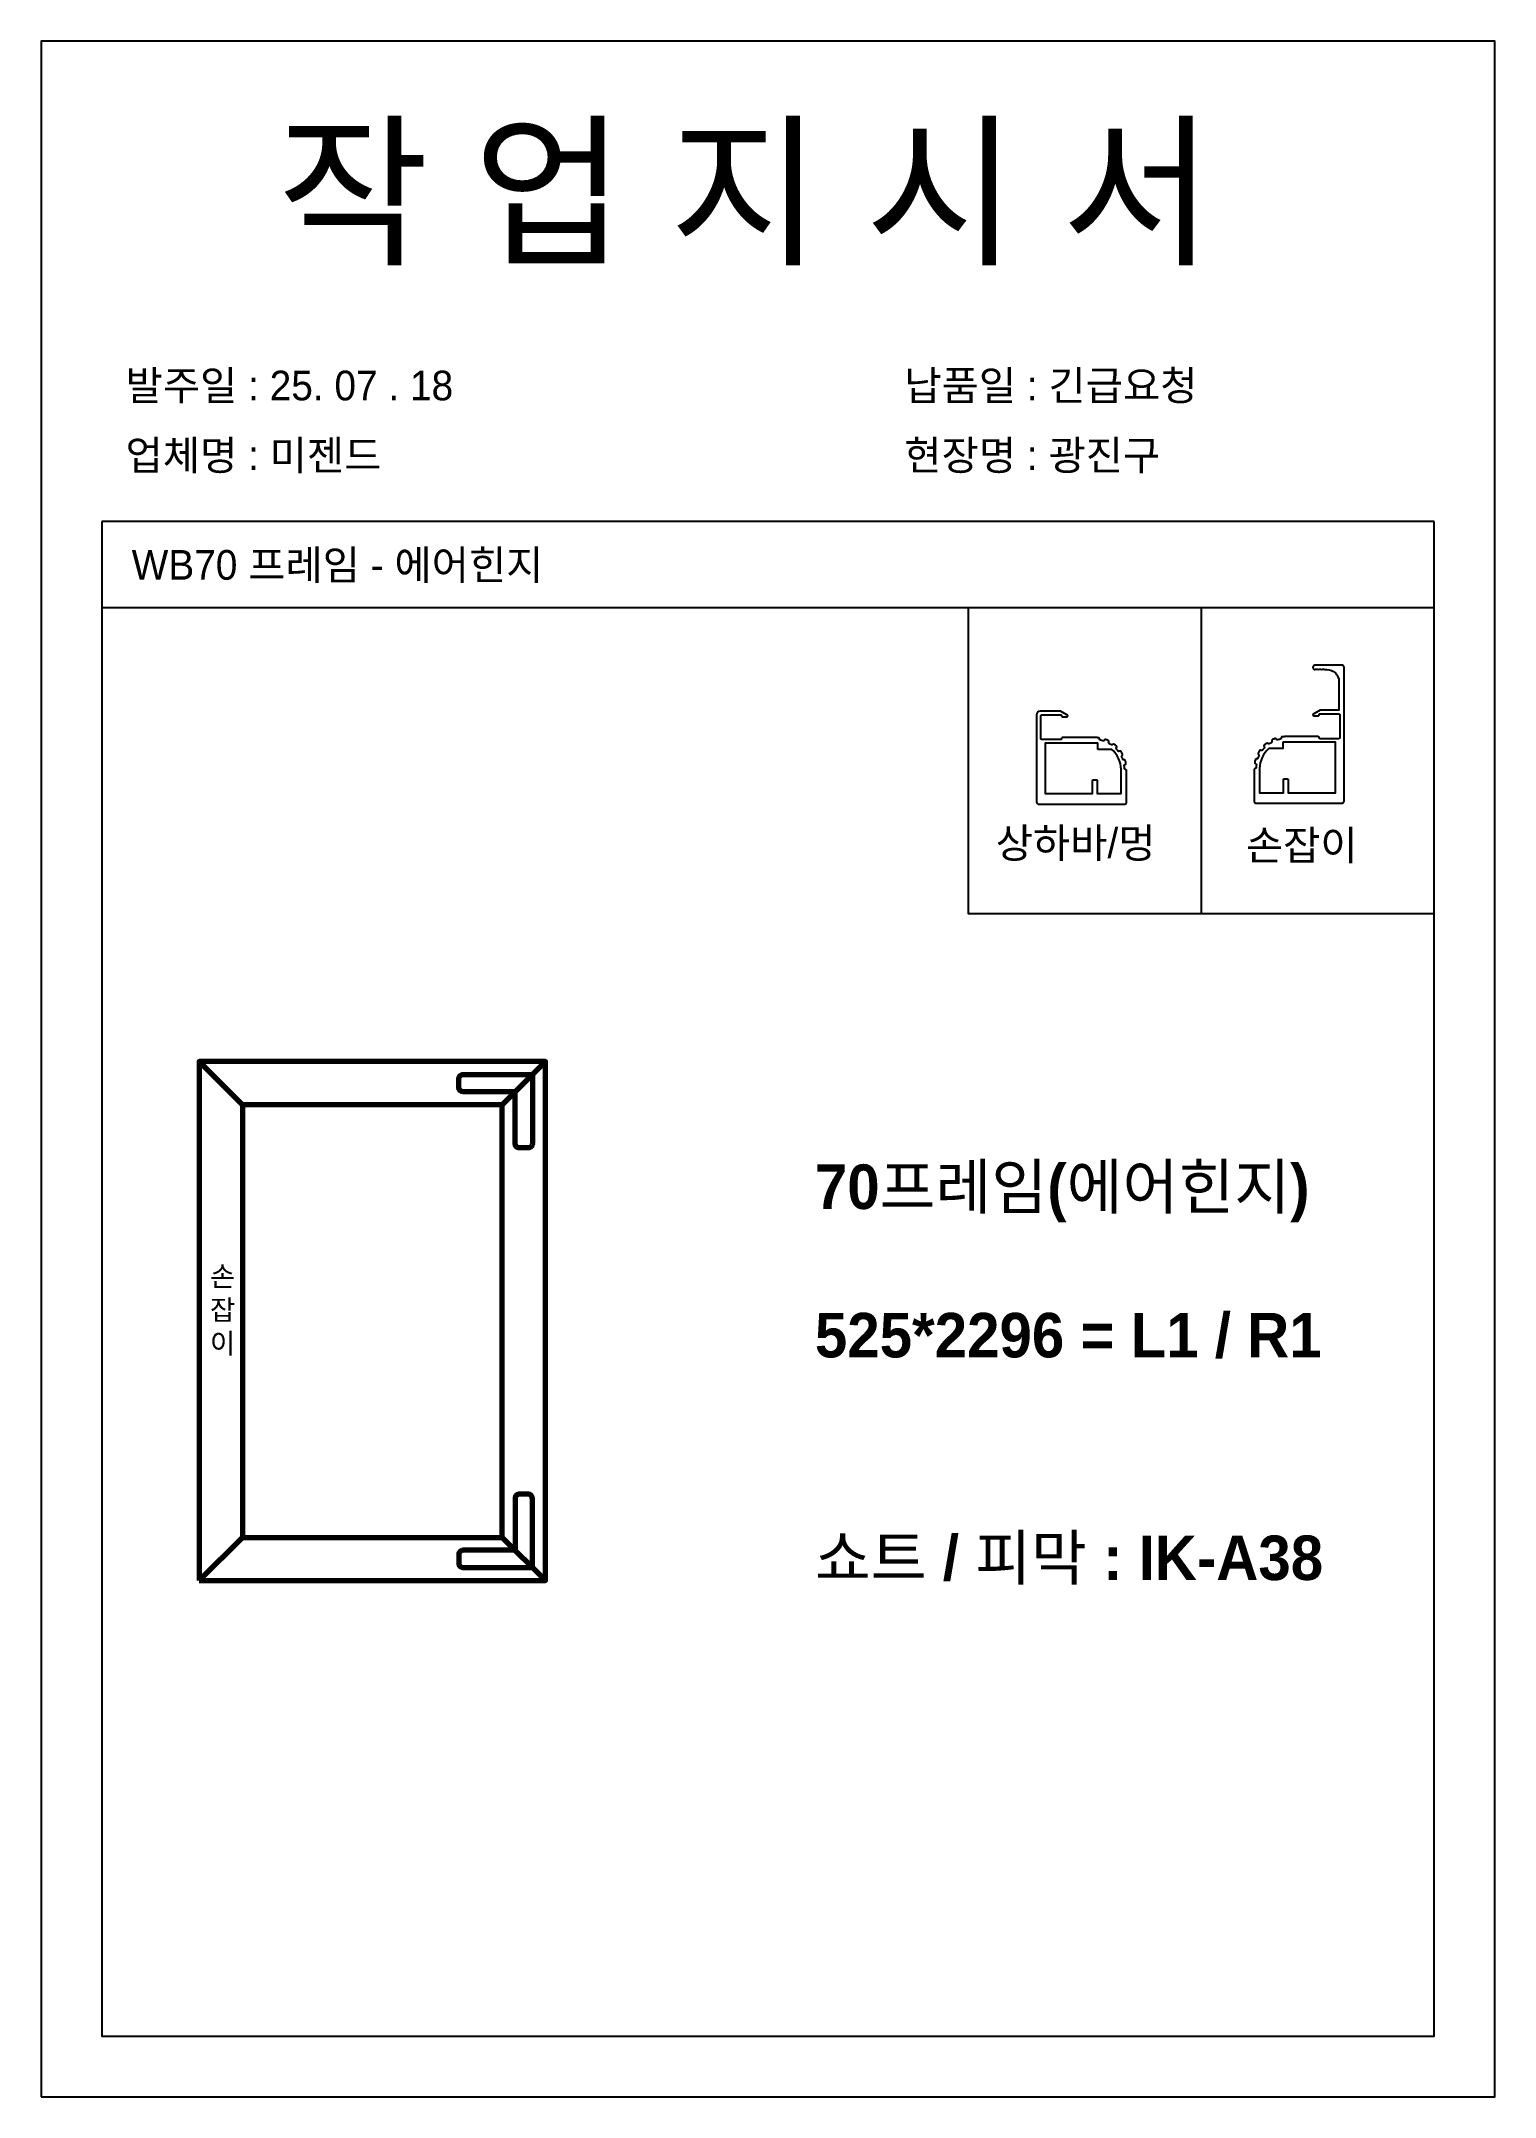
# Model space of a CAD drawing. Header units: millimetres. Extents: x -44117 to 256353, y -2095463 to 65325.
# Drawn here: x 111452 to 113132, y -207212 to -204836 of the extents above; entities that cross this region are included whole.
import ezdxf

# ---------------------------------------------------------------- set-up
doc = ezdxf.new("R2010")
doc.units = ezdxf.units.MM
doc.header["$LTSCALE"] = 10
doc.layers.add('Layer1', color=7, linetype='Continuous', lineweight=70)

msp = doc.modelspace()

# ---------------------------------------------------------------- texts
at = {"attachment_point": 1}
for s, width, heights, insert, char_height in [('{\\fGulim|b0|i0|c129|p50;작 업 지 시 서}', 3307.3198183, [-155.84554], (111725.23883, -204940.071), 140), ('{\\fGulim|b0|i0|c129|p50;작 업 지 시 서}', 3307.3198183, [-155.84554], (111725.23883, -204940.071), 140), ('{\\fGulim|b0|i0|c129|p50;발주일 : 25. 07 . 18}', 3307.3198183, [34.50412], (111550.02947, -205216.79142), 34.3), ('{\\fGulim|b0|i0|c129|p50;발주일 : 25. 07 . 18}', 3307.3198183, [34.50412], (111550.02947, -205216.79142), 34.3), ('{\\fGulim|b0|i0|c129|p50;납품일 : 긴급요청}', 3307.3198183, [-38.2735], (112450.00746, -205216.79142), 34.3), ('{\\fGulim|b0|i0|c129|p50;납품일 : 긴급요청}', 3307.3198183, [-38.2735], (112450.00746, -205216.79142), 34.3), ('{\\fGulim|b0|i0|c129|p50;업체명 : 미젠드}', 3307.3198183, [33.33016], (111550.02947, -205297.4476), 34.3), ('{\\fGulim|b0|i0|c129|p50;업체명 : 미젠드}', 3307.3198183, [33.33016], (111550.02947, -205297.4476), 34.3), ('{\\fGulim|b0|i0|c129|p50;현장명 : 광진구}', 3307.3198183, [-38.2735], (112450.00746, -205297.4476), 34.3), ('{\\fGulim|b0|i0|c129|p50;현장명 : 광진구}', 3307.3198183, [-38.2735], (112450.00746, -205297.4476), 34.3), ('{\\fGulim|b0|i0|c129|p50;WB70 프레임 - 에어힌지}', 3307.3198183, [-38.22783], (111557.07168, -205424.1137), 34.3), ('{\\fGulim|b0|i0|c129|p50;WB70 프레임 - 에어힌지}', 3307.3198183, [-38.22783], (111557.07168, -205424.1137), 34.3), ('{\\fGulim|b0|i0|c129|p50;상하바/멍}', 3307.3198183, [-41.60759], (112555.6, -205745.63966), 34.3), ('{\\fGulim|b0|i0|c129|p50;상하바/멍}', 3307.3198183, [-41.60759], (112555.6, -205745.63966), 34.3), ('{\\fGulim|b0|i0|c129|p50;손잡이}', 3307.3198183, [-38.18216], (112844.67515, -205748.12642), 34.3), ('{\\fGulim|b0|i0|c129|p50;손잡이}', 3307.3198183, [-38.18216], (112844.67515, -205748.12642), 34.3), ('{\\fGulim|b1|i0|c129|p50;70프레임(에어힌지)\\P\\P525*2296 = L1 / R1\\P\\P\\P쇼트 / 피막 : IK-A38}', 3307.3198183, [-501.50139], (112346.61137, -206134.2512), 51.45), ('{\\fGulim|b1|i0|c129|p50;70프레임(에어힌지)\\P\\P525*2296 = L1 / R1\\P\\P\\P쇼트 / 피막 : IK-A38}', 3307.3198183, [-501.50139], (112346.61137, -206134.2512), 51.45), ('{\\fGulim|b0|i0|c129|p50;손\\P잡\\P이}', 291.2862081, [-105.28252], (111647.57437, -206252.00107), 23.205), ('{\\fGulim|b0|i0|c129|p50;손\\P잡\\P이}', 291.2862081, [-105.28252], (111647.57437, -206252.00107), 23.205)]:
    msp.add_mtext_dynamic_manual_height_columns(s, width=width, gutter_width=12.5, heights=heights, dxfattribs=dict(at, insert=insert, char_height=char_height))

# ---------------------------------------------------------------- linework, layer by layer
for p, q in [((113062.43222, -205391.07821), (111522.43222, -205391.07821)), ((113062.43222, -205391.07821), (111522.43222, -205391.07821)), ((113062.43222, -205491.07821), (111522.43222, -205491.07821)), ((113062.43222, -205491.07821), (111522.43222, -205491.07821)), ((112793.15244, -205491.07821), (112793.15244, -205844.09678)), ((112793.15244, -205491.07821), (112793.15244, -205844.09678))]:
    msp.add_line(p, q)
for points in [[(111452.43222, -207211.90849), (113132.43222, -207211.90849), (113132.43222, -204835.90849), (111452.43222, -204835.90849)], [(111452.43222, -207211.90849), (113132.43222, -207211.90849), (113132.43222, -204835.90849), (111452.43222, -204835.90849)], [(113062.43222, -205491.07821), (112523.87266, -205491.07821), (112523.87266, -205844.09678), (113062.43222, -205844.09678)], [(113062.43222, -205491.07821), (112523.87266, -205491.07821), (112523.87266, -205844.09678), (113062.43222, -205844.09678)]]:
    msp.add_lwpolyline(points, close=True)
msp.add_lwpolyline([(111522.43222, -205391.07821), (111522.43222, -207141.90849), (113062.43222, -207141.90849), (113062.43222, -205391.07821)])
msp.add_lwpolyline([(111522.43222, -205391.07821), (111522.43222, -207141.90849), (113062.43222, -207141.90849), (113062.43222, -205391.07821)])
at = {"color": 7}
for points in [[(112931.04535, -205561.89996, 0.2301863539), (112933.14395, -205561.89996, -0.2466321039), (112935.00374, -205561.87811, 0.118515719), (112936.09465, -205562.14037), (112938.12248, -205562.14037, -0.4173893777), (112952.19324, -205576.05955), (112952.19324, -205609.34687), (112930.39087, -205609.34687), (112923.0267, -205613.40422, 0.855700792), (112923.39324, -205615.74687), (112928.19324, -205615.74687, 0.4142135624), (112929.39324, -205614.54687), (112929.39324, -205614.14687, -0.4142135624), (112930.19324, -205613.34687), (112952.19324, -205613.34687, -0.4142135624), (112953.39324, -205614.54687), (112953.39324, -205640.94687, -0.4142135624), (112952.19324, -205642.14687), (112930.19324, -205642.14687, -0.4142135624), (112929.39324, -205641.34687), (112929.39324, -205640.94687, 0.4142135624), (112928.19324, -205639.74687), (112891.00337, -205639.74687, 0.0308511276), (112886.47503, -205640.02654, 0.4241230691), (112885.43747, -205641.40515, -0.4043730092), (112884.47981, -205642.77109, 0.022416536), (112881.48203, -205643.4908, -0.4043730092), (112880.00862, -205642.7085, 0.424123069), (112878.45827, -205641.9512, 0.022416536), (112875.41127, -205643.21331, 0.4241230691), (112874.8505, -205644.84506, -0.4043730092), (112874.36181, -205646.44009, 0.022416536), (112871.73315, -205648.05093, -0.4043730092), (112870.09011, -205647.76223, 0.424123069), (112868.38162, -205647.52108, 0.022416536), (112865.87376, -205649.663, 0.4241230691), (112865.84468, -205651.38817, -0.4043730092), (112865.8728, -205653.05615, 0.022416536), (112863.87057, -205655.40045, -0.4043730092), (112862.21874, -205655.63361, 0.424123069), (112860.51935, -205655.93221, 0.022416536), (112858.79612, -205658.74426, 0.4241230691), (112859.30157, -205660.39399, -0.4043730092), (112859.84374, -205661.97164, 0.022416536), (112858.66394, -205664.81993, -0.4043730092), (112857.165, -205665.55212, 0.4241230691), (112855.64106, -205666.36124, 0.022416536), (112854.87115, -205669.56818, 0.424123069), (112855.86165, -205670.98097, -0.4043730092), (112856.86481, -205672.31386, 0.022416536), (112856.62292, -205675.38732, -0.4043730092), (112855.4236, -205676.54687), (112855.40337, -205676.54687, 0.4142135624), (112854.20337, -205677.74687), (112854.20337, -205714.54037, 0.4142135624), (112856.20337, -205716.54037), (112956.19324, -205716.54037, 0.4142135624), (112958.19324, -205714.54037), (112958.19324, -205559.34037, 0.4142135624), (112956.19324, -205557.34037), (112924.19324, -205557.34037, 0.4142135624), (112922.19324, -205559.34037), (112922.19324, -205560.14037, 0.4142135624), (112924.19324, -205562.14037, 0.1244779229), (112925.14395, -205561.89996, -0.2466321039), (112927.00374, -205561.87811, 0.2404082058), (112929.18556, -205561.87811, -0.2466321039), (112931.04535, -205561.89996)], [(112931.04535, -205561.89996, 0.2301863539), (112933.14395, -205561.89996, -0.2466321039), (112935.00374, -205561.87811, 0.118515719), (112936.09465, -205562.14037), (112938.12248, -205562.14037, -0.4173893777), (112952.19324, -205576.05955), (112952.19324, -205609.34687), (112930.39087, -205609.34687), (112923.0267, -205613.40422, 0.855700792), (112923.39324, -205615.74687), (112928.19324, -205615.74687, 0.4142135624), (112929.39324, -205614.54687), (112929.39324, -205614.14687, -0.4142135624), (112930.19324, -205613.34687), (112952.19324, -205613.34687, -0.4142135624), (112953.39324, -205614.54687), (112953.39324, -205640.94687, -0.4142135624), (112952.19324, -205642.14687), (112930.19324, -205642.14687, -0.4142135624), (112929.39324, -205641.34687), (112929.39324, -205640.94687, 0.4142135624), (112928.19324, -205639.74687), (112891.00337, -205639.74687, 0.0308511276), (112886.47503, -205640.02654, 0.4241230691), (112885.43747, -205641.40515, -0.4043730092), (112884.47981, -205642.77109, 0.022416536), (112881.48203, -205643.4908, -0.4043730092), (112880.00862, -205642.7085, 0.424123069), (112878.45827, -205641.9512, 0.022416536), (112875.41127, -205643.21331, 0.4241230691), (112874.8505, -205644.84506, -0.4043730092), (112874.36181, -205646.44009, 0.022416536), (112871.73315, -205648.05093, -0.4043730092), (112870.09011, -205647.76223, 0.424123069), (112868.38162, -205647.52108, 0.022416536), (112865.87376, -205649.663, 0.4241230691), (112865.84468, -205651.38817, -0.4043730092), (112865.8728, -205653.05615, 0.022416536), (112863.87057, -205655.40045, -0.4043730092), (112862.21874, -205655.63361, 0.424123069), (112860.51935, -205655.93221, 0.022416536), (112858.79612, -205658.74426, 0.4241230691), (112859.30157, -205660.39399, -0.4043730092), (112859.84374, -205661.97164, 0.022416536), (112858.66394, -205664.81993, -0.4043730092), (112857.165, -205665.55212, 0.4241230691), (112855.64106, -205666.36124, 0.022416536), (112854.87115, -205669.56818, 0.424123069), (112855.86165, -205670.98097, -0.4043730092), (112856.86481, -205672.31386, 0.022416536), (112856.62292, -205675.38732, -0.4043730092), (112855.4236, -205676.54687), (112855.40337, -205676.54687, 0.4142135624), (112854.20337, -205677.74687), (112854.20337, -205714.54037, 0.4142135624), (112856.20337, -205716.54037), (112956.19324, -205716.54037, 0.4142135624), (112958.19324, -205714.54037), (112958.19324, -205559.34037, 0.4142135624), (112956.19324, -205557.34037), (112924.19324, -205557.34037, 0.4142135624), (112922.19324, -205559.34037), (112922.19324, -205560.14037, 0.4142135624), (112924.19324, -205562.14037, 0.1244779229), (112925.14395, -205561.89996, -0.2466321039), (112927.00374, -205561.87811, 0.2404082058), (112929.18556, -205561.87811, -0.2466321039), (112931.04535, -205561.89996)], [(112887.39324, -205646.14687), (112887.39324, -205653.34687), (112871.35853, -205653.34687, 0.2205202393), (112860.60337, -205676.54687), (112860.60337, -205704.54687), (112888.19324, -205704.54687), (112888.19324, -205689.34687, -0.4142135624), (112888.99324, -205688.54687), (112892.59324, -205688.54687, -0.4142135624), (112893.39324, -205689.34687), (112893.39324, -205704.54687), (112948.19324, -205704.54687), (112948.19324, -205646.14687), (112887.39324, -205646.14687)], [(112887.39324, -205646.14687), (112887.39324, -205653.34687), (112871.35853, -205653.34687, 0.2205202393), (112860.60337, -205676.54687), (112860.60337, -205704.54687), (112888.19324, -205704.54687), (112888.19324, -205689.34687, -0.4142135624), (112888.99324, -205688.54687), (112892.59324, -205688.54687, -0.4142135624), (112893.39324, -205689.34687), (112893.39324, -205704.54687), (112948.19324, -205704.54687), (112948.19324, -205646.14687), (112887.39324, -205646.14687)], [(112887.39324, -205646.14687), (112887.39324, -205653.34687), (112871.35853, -205653.34687, 0.2205202393), (112860.60337, -205676.54687), (112860.60337, -205704.54687), (112888.19324, -205704.54687), (112888.19324, -205689.34687, -0.4142135624), (112888.99324, -205688.54687), (112892.59324, -205688.54687, -0.4142135624), (112893.39324, -205689.34687), (112893.39324, -205704.54687), (112948.19324, -205704.54687), (112948.19324, -205646.14687), (112887.39324, -205646.14687)], [(112887.39324, -205646.14687), (112887.39324, -205653.34687), (112871.35853, -205653.34687, 0.2205202393), (112860.60337, -205676.54687), (112860.60337, -205704.54687), (112888.19324, -205704.54687), (112888.19324, -205689.34687, -0.4142135624), (112888.99324, -205688.54687), (112892.59324, -205688.54687, -0.4142135624), (112893.39324, -205689.34687), (112893.39324, -205704.54687), (112948.19324, -205704.54687), (112948.19324, -205646.14687), (112887.39324, -205646.14687)]]:
    msp.add_lwpolyline(points, format="xyb", close=True, dxfattribs=at)
for points in [[(112604.79317, -205717.64351), (112704.78304, -205717.64351, 0.4142135624), (112706.78304, -205715.64351), (112706.78304, -205678.85001, 0.4142135624), (112705.58304, -205677.65001), (112705.56281, -205677.65001, -0.4043730092), (112704.36349, -205676.49046, 0.022416536), (112704.12161, -205673.41699, -0.4043730092), (112705.12477, -205672.0841, 0.424123069), (112706.11527, -205670.67131, 0.022416536), (112705.34535, -205667.46438, 0.424123069), (112703.82141, -205666.65525, -0.4043730092), (112702.32247, -205665.92306, 0.022416536), (112701.14267, -205663.07477, -0.4043730092), (112701.68485, -205661.49713, 0.424123069), (112702.1903, -205659.8474, 0.022416536), (112700.46707, -205657.03535, 0.424123069), (112698.76768, -205656.73674, -0.4043730092), (112697.11585, -205656.50359, 0.022416536), (112695.11362, -205654.15928, -0.4043730092), (112695.14174, -205652.49131, 0.4241230691), (112695.11266, -205650.76613, 0.022416536), (112692.60479, -205648.62422, 0.424123069), (112690.89631, -205648.86537, -0.4043730092), (112689.25327, -205649.15407, 0.022416536), (112686.62461, -205647.54322, -0.4043730092), (112686.13592, -205645.9482, 0.424123069), (112685.57515, -205644.31645, 0.022416536), (112682.52814, -205643.05433, 0.4241230691), (112680.9778, -205643.81163, -0.4043730092), (112679.50439, -205644.59393, 0.022416536), (112676.50661, -205643.87423, -0.4043730092), (112675.54895, -205642.50828, 0.424123069), (112674.51138, -205641.12968, 0.0308511276), (112669.98304, -205640.85001), (112632.79317, -205640.85001, 0.4142135624), (112631.59317, -205642.05001), (112631.59317, -205642.45, -0.4142135624), (112630.79317, -205643.25), (112608.79317, -205643.25, -0.4142135624), (112607.59317, -205642.05), (112607.59317, -205615.65, -0.4142135624), (112608.79317, -205614.45), (112630.79317, -205614.45, -0.4142135624), (112631.59317, -205615.25), (112631.59317, -205615.65, 0.4142135624), (112632.79317, -205616.85), (112637.59317, -205616.85, 0.855700792), (112637.95972, -205614.50736), (112630.59555, -205610.45), (112606.79317, -205610.45, 0.4142135624), (112602.79317, -205614.45), (112602.79317, -205715.64351, 0.4142135623), (112604.79317, -205717.64351)], [(112604.79317, -205717.64351), (112704.78304, -205717.64351, 0.4142135624), (112706.78304, -205715.64351), (112706.78304, -205678.85001, 0.4142135624), (112705.58304, -205677.65001), (112705.56281, -205677.65001, -0.4043730092), (112704.36349, -205676.49046, 0.022416536), (112704.12161, -205673.41699, -0.4043730092), (112705.12477, -205672.0841, 0.424123069), (112706.11527, -205670.67131, 0.022416536), (112705.34535, -205667.46438, 0.424123069), (112703.82141, -205666.65525, -0.4043730092), (112702.32247, -205665.92306, 0.022416536), (112701.14267, -205663.07477, -0.4043730092), (112701.68485, -205661.49713, 0.424123069), (112702.1903, -205659.8474, 0.022416536), (112700.46707, -205657.03535, 0.424123069), (112698.76768, -205656.73674, -0.4043730092), (112697.11585, -205656.50359, 0.022416536), (112695.11362, -205654.15928, -0.4043730092), (112695.14174, -205652.49131, 0.4241230691), (112695.11266, -205650.76613, 0.022416536), (112692.60479, -205648.62422, 0.424123069), (112690.89631, -205648.86537, -0.4043730092), (112689.25327, -205649.15407, 0.022416536), (112686.62461, -205647.54322, -0.4043730092), (112686.13592, -205645.9482, 0.424123069), (112685.57515, -205644.31645, 0.022416536), (112682.52814, -205643.05433, 0.4241230691), (112680.9778, -205643.81163, -0.4043730092), (112679.50439, -205644.59393, 0.022416536), (112676.50661, -205643.87423, -0.4043730092), (112675.54895, -205642.50828, 0.424123069), (112674.51138, -205641.12968, 0.0308511276), (112669.98304, -205640.85001), (112632.79317, -205640.85001, 0.4142135624), (112631.59317, -205642.05001), (112631.59317, -205642.45, -0.4142135624), (112630.79317, -205643.25), (112608.79317, -205643.25, -0.4142135624), (112607.59317, -205642.05), (112607.59317, -205615.65, -0.4142135624), (112608.79317, -205614.45), (112630.79317, -205614.45, -0.4142135624), (112631.59317, -205615.25), (112631.59317, -205615.65, 0.4142135624), (112632.79317, -205616.85), (112637.59317, -205616.85, 0.855700792), (112637.95972, -205614.50736), (112630.59555, -205610.45), (112606.79317, -205610.45, 0.4142135624), (112602.79317, -205614.45), (112602.79317, -205715.64351, 0.4142135623), (112604.79317, -205717.64351)], [(112673.59317, -205654.45001), (112673.59317, -205647.25001), (112612.79317, -205647.25001), (112612.79317, -205705.65001), (112667.59317, -205705.65001), (112667.59317, -205690.45001, -0.4142135624), (112668.39317, -205689.65001), (112671.99317, -205689.65001, -0.4142135624), (112672.79317, -205690.45001), (112672.79317, -205705.65001), (112700.38304, -205705.65001), (112700.38304, -205677.65001, 0.2205202393), (112689.62789, -205654.45001), (112673.59317, -205654.45001)], [(112673.59317, -205654.45001), (112673.59317, -205647.25001), (112612.79317, -205647.25001), (112612.79317, -205705.65001), (112667.59317, -205705.65001), (112667.59317, -205690.45001, -0.4142135624), (112668.39317, -205689.65001), (112671.99317, -205689.65001, -0.4142135624), (112672.79317, -205690.45001), (112672.79317, -205705.65001), (112700.38304, -205705.65001), (112700.38304, -205677.65001, 0.2205202393), (112689.62789, -205654.45001), (112673.59317, -205654.45001)]]:
    msp.add_lwpolyline(points, format="xyb", close=True)
at = {"layer": 'Layer1'}
for p, q in [((111685.13405, -206065.19601), (111635.13405, -206015.19601)), ((111685.13405, -206065.19601), (111635.13405, -206015.19601)), ((111985.13405, -206065.19601), (112035.13405, -206015.19601)), ((112035.13405, -206015.19601), (111985.13405, -206065.19601)), ((111985.13405, -206065.19601), (112035.13405, -206015.19601)), ((112035.13405, -206015.19601), (111985.13405, -206065.19601)), ((111685.13405, -206565.19601), (111635.13405, -206615.19601)), ((111685.13405, -206565.19601), (111635.13405, -206615.19601)), ((112035.13405, -206615.19601), (111985.13405, -206565.19601)), ((112035.13405, -206615.19601), (111985.13405, -206565.19601))]:
    msp.add_line(p, q, dxfattribs=at)
for points in [[(111635.13405, -206615.19601), (112035.13405, -206615.19601), (112035.13405, -206015.19601), (111635.13405, -206015.19601)], [(111635.13405, -206615.19601), (112035.13405, -206615.19601), (112035.13405, -206015.19601), (111635.13405, -206015.19601)], [(111685.13405, -206565.19601), (111985.13405, -206565.19601), (111985.13405, -206065.19601), (111685.13405, -206065.19601)], [(111685.13405, -206565.19601), (111985.13405, -206565.19601), (111985.13405, -206065.19601), (111685.13405, -206065.19601)]]:
    msp.add_lwpolyline(points, close=True, dxfattribs=at)
for points in [[(112015.13405, -206115.19601), (112005.13405, -206115.19601, -0.4142135624), (112000.13405, -206110.19601), (112000.13405, -206050.19601), (111940.13405, -206050.19601, -0.4142135624), (111935.13405, -206045.19601), (111935.13405, -206035.19601, -0.4142135624), (111940.13405, -206030.19601), (112020.13405, -206030.19601), (112020.13405, -206110.19601, -0.4142135624)], [(112015.13405, -206115.19601), (112005.13405, -206115.19601, -0.4142135624), (112000.13405, -206110.19601), (112000.13405, -206050.19601), (111940.13405, -206050.19601, -0.4142135624), (111935.13405, -206045.19601), (111935.13405, -206035.19601, -0.4142135624), (111940.13405, -206030.19601), (112020.13405, -206030.19601), (112020.13405, -206110.19601, -0.4142135624)], [(112015.13405, -206515.19601), (112005.13405, -206515.19601, 0.4142135624), (112000.13405, -206520.19601), (112000.13405, -206580.19601), (111940.13405, -206580.19601, 0.4142135624), (111935.13405, -206585.19601), (111935.13405, -206595.19601, 0.4142135624), (111940.13405, -206600.19601), (112020.13405, -206600.19601), (112020.13405, -206520.19601, 0.4142135624)], [(112015.13405, -206515.19601), (112005.13405, -206515.19601, 0.4142135624), (112000.13405, -206520.19601), (112000.13405, -206580.19601), (111940.13405, -206580.19601, 0.4142135624), (111935.13405, -206585.19601), (111935.13405, -206595.19601, 0.4142135624), (111940.13405, -206600.19601), (112020.13405, -206600.19601), (112020.13405, -206520.19601, 0.4142135624)]]:
    msp.add_lwpolyline(points, format="xyb", close=True, dxfattribs=at)

msp.set_redraw_order([(e.dxf.handle, doc.entitydb.next_handle()) for e in msp.query("TEXT MTEXT ATTDEF DIMENSION ARC_DIMENSION")])  # texts and dimensions are drawn at this point

doc.saveas('drawing.dxf')
